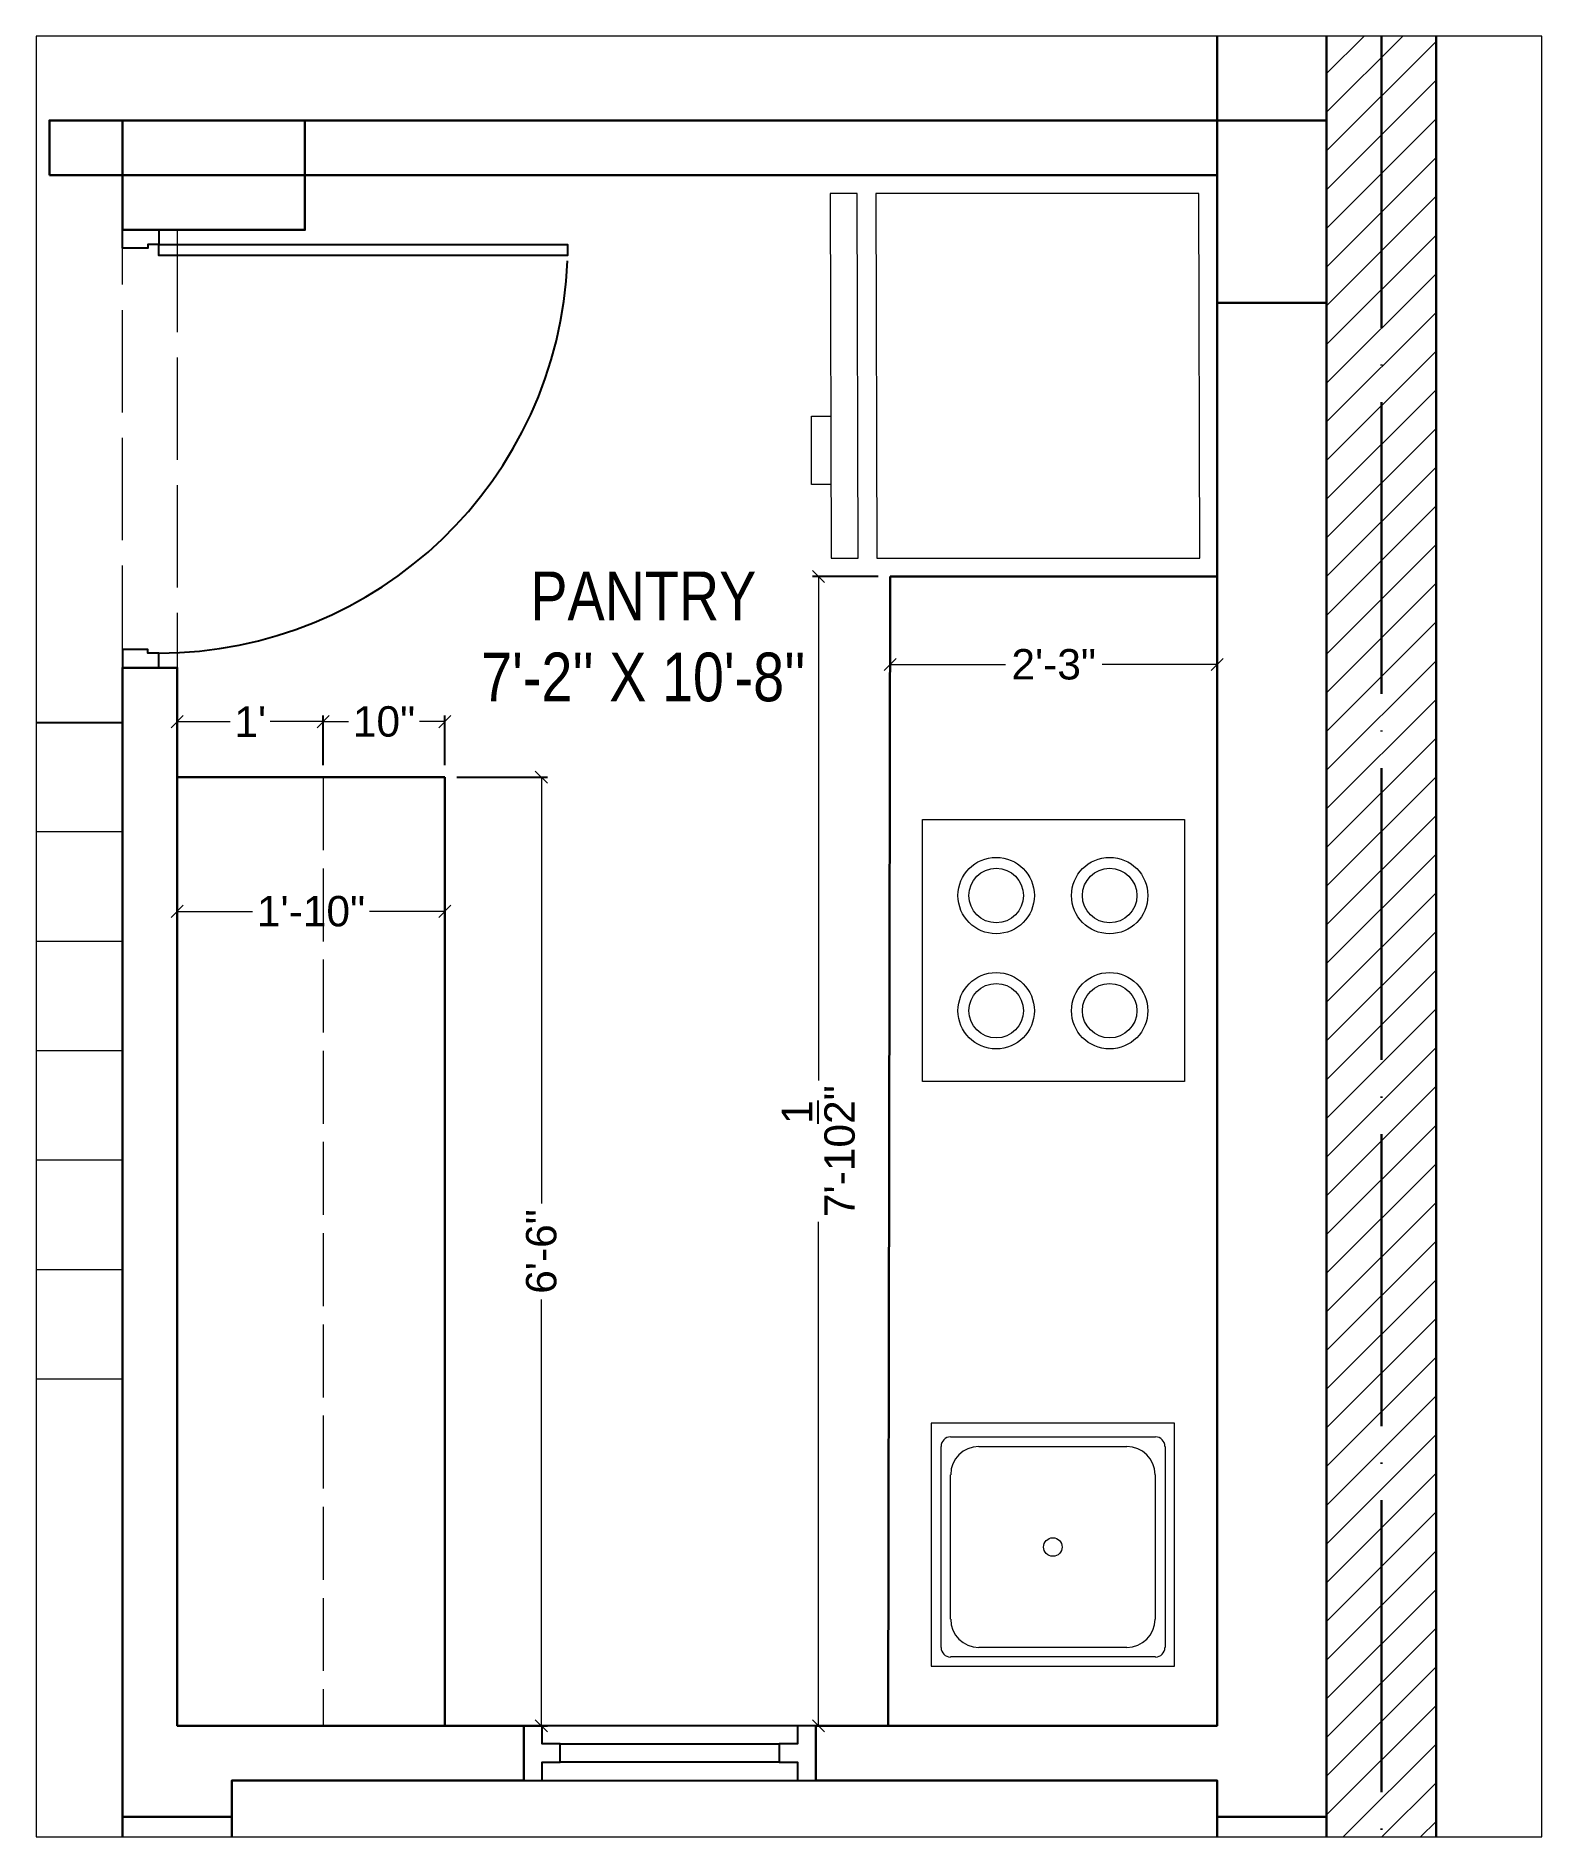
# Model space of a CAD drawing. Header units: millimetres. Extents: x 56222 to 3066687, y -650199 to -121287.
# Drawn here: x 138280.8 to 138404.6, y -176512.8 to -176364.7 of the extents above; entities that cross this region are included whole.
import ezdxf

# ---------------------------------------------------------------- set-up
doc = ezdxf.new("R2010")
doc.units = ezdxf.units.MM
doc.header["$MEASUREMENT"] = 0
doc.header["$PDMODE"] = 35
doc.linetypes.add('ACAD_ISO02W100', pattern=[15, 12, -3])
doc.linetypes.add('ACAD_ISO04W100', pattern=[30, 24, -3, 0, -3])
doc.layers.get('Defpoints').update_dxf_attribs({"color": 220})
for name, color, linetype in [('AR DOOR', 40, 'Continuous'), ('AR ELE-5', 134, 'Continuous'), ('str coll', 6, 'Continuous')]:
    doc.layers.add(name, color=color, linetype=linetype)
for name, color, linetype, lineweight in [('COLUMN', 1, 'Continuous', 30), ('dim05', 1, 'Continuous', 13), ('FIRST FLOOR', 7, 'Continuous', 9), ('FIRST FLOOR ( TEXT )', 7, 'Continuous', 9), ('FIRST FLOOR_( PLine )_', 251, 'Continuous', 30), ('FIRST FLOOR_( STAIR )', 251, 'Continuous', 9), ('FURNITURE', 32, 'Continuous', 9), ('GROUND FLOOR', 7, 'Continuous', 9), ('GROUND FLOOR  ( HATCH )', 251, 'Continuous', 9), ('Labelling', 1, 'Continuous', 25), ('wall', 7, 'Continuous', 30), ('X_PLOT', 1, 'Continuous', 9)]:
    doc.layers.add(name, color=color, linetype=linetype, lineweight=lineweight)
doc.layers.add('XX~SLAB ( PLINE )', color=251, linetype='Continuous', plot=False)
doc.styles.add('Arial', font='arial.ttf')
doc.styles.add('KATHA', font='swissc.ttf')
doc.styles.get("Standard").update_dxf_attribs({"font": 'arial.ttf', "height": 6})
doc.dimstyles.new('ISO-25', dxfattribs={"dimtxt": 2.5, "dimasz": 1, "dimexe": 0.5, "dimexo": 1, "dimtad": 0, "dimdec": 1, "dimlunit": 4, "dimtxsty": 'Standard', "dimblk": 'OBLIQUE', "dimcen": 2.5, "dimclrd": 1, "dimclre": 1, "dimclrt": 5, "dimadec": 0, "dimazin": 0, "dimtfac": 1, "dimtdec": 1, "dimtmove": 0, "dimatfit": 3, "dimfxl": 1, "dimlwd": -1, "dimarcsym": 0})

msp = doc.modelspace()

# ---------------------------------------------------------------- texts
at = {"layer": 'FIRST FLOOR ( TEXT )', "insert": (138330.691, -176414.06), "char_height": 4, "attachment_point": 5, "style": 'KATHA'}
msp.add_mtext("PANTRY\\P7'-2'' X 10'-8''", dxfattribs=at)

# ---------------------------------------------------------------- blocks, each defined once
blk = doc.blocks.new('*U256')
for points in [[(-1160, 0), (-1120, 0), (-1120, 30), (-1110, 30), (-1110, 100), (-1160, 100)], [(40, 0), (0, 0), (0, 30), (-10, 30), (-10, 100), (40, 100)], [(0, 0), (0, -1120), (-30, -1120), (-30, 0)]]:
    blk.add_lwpolyline(points, close=True)
at = {"layer": 'AR ELE-5', "linetype": 'ByBlock', "ltscale": 15}
blk.add_arc((1.6, 0.7), 1121.6, 180.0347, 267.627, dxfattribs=at)
blk = doc.blocks.new("SINK 20'' X 20''")
at = {"layer": 'FURNITURE'}
for p, q in [((3351629.75, -518282.23), (3351646.6, -518282.23)), ((3351628.98, -518299.55), (3351628.98, -518283)), ((3351632.08, -518283), (3351644.24, -518283)), ((3351647.38, -518283), (3351647.38, -518299.55)), ((3351629.75, -518297.22), (3351629.75, -518285.33)), ((3351646.57, -518285.33), (3351646.57, -518297.22)), ((3351644.24, -518299.55), (3351632.08, -518299.55)), ((3351646.6, -518300.32), (3351629.75, -518300.32))]:
    blk.add_line(p, q, dxfattribs=at)
blk.add_lwpolyline([(3351648.16, -518281.09), (3351628.16, -518281.09), (3351628.16, -518301.09), (3351648.16, -518301.09)], close=True, dxfattribs=at)
blk.add_circle((3351638.16, -518291.28), 0.762, dxfattribs=at)
for centre, radius, start, end in [((3351629.75, -518283), 0.775, 90, 180), ((3351646.6, -518283), 0.775, 0, 90), ((3351632.08, -518285.33), 2.32, 90, 180), ((3351644.24, -518285.33), 2.32, 0, 90), ((3351632.08, -518297.22), 2.32, 180, 270), ((3351644.24, -518297.22), 2.32, 270, 0), ((3351629.75, -518299.55), 0.775, 180, 270), ((3351646.6, -518299.55), 0.775, 270, 0)]:
    blk.add_arc(centre, radius, start, end, dxfattribs=at)
blk = doc.blocks.new('sf sfs')
at = {"layer": 'FURNITURE'}
blk.add_line((3348685.97, -514612.12), (3348664.42, -514612.12), dxfattribs=at)
blk.add_lwpolyline([(3348664.42, -514612.12), (3348664.42, -514590.57), (3348685.97, -514590.57), (3348685.97, -514612.12)], dxfattribs=at)
for centre, radius in [((3348670.49, -514596.83), 3.14), ((3348670.49, -514596.83), 2.24), ((3348679.82, -514596.83), 3.14), ((3348679.82, -514596.83), 2.24), ((3348670.49, -514606.3), 3.14), ((3348679.82, -514606.3), 3.14), ((3348670.49, -514606.3), 2.24), ((3348679.82, -514606.3), 2.24)]:
    blk.add_circle(centre, radius, dxfattribs=at)
blk = doc.blocks.new('_Oblique')
at = {"layer": 'wall', "color": 0, "lineweight": -2}
blk.add_line((-0.5, -0.5), (0.5, 0.5), dxfattribs=at)
blk = doc.blocks.new('*D674')
at = {"layer": 'Defpoints', "color": 0, "lineweight": 0, "transparency": 16777216}
for p in [(138350.99, -176409.11), (138345.09, -176503.61), (138350.99, -176503.61)]:
    blk.add_point(p, dxfattribs=at)
at = {"layer": 'dim05', "color": 1, "linetype": 'Continuous', "lineweight": -2, "transparency": 16777216}
for p, q in [((138349.99, -176409.11), (138344.59, -176409.11)), ((138349.99, -176503.61), (138344.59, -176503.61))]:
    blk.add_line(p, q, dxfattribs=at)
at = {"layer": 'dim05', "color": 1, "linetype": 'Continuous', "transparency": 16777216}
for p, q in [((138345.09, -176409.11), (138345.09, -176450.54)), ((138345.09, -176503.61), (138345.09, -176462.18))]:
    blk.add_line(p, q, dxfattribs=at)
at = {"layer": 'dim05', "color": 1, "transparency": 16777216}
for p, rotation in [((138345.09, -176409.11), 90), ((138345.09, -176503.61), 270)]:
    blk.add_blockref('_Oblique', p, dxfattribs=dict(at, rotation=rotation))
at = {"layer": 'dim05', "color": 5, "lineweight": 25, "transparency": 16777216, "insert": (138345.09, -176456.36), "char_height": 2.5, "attachment_point": 5, "rotation": 90, "style": 'Arial'}
blk.add_mtext('7\'-10{\\H1x;\\S1/2;}"', dxfattribs=at)
blk = doc.blocks.new('*D675')
at = {"layer": 'Defpoints', "color": 0, "lineweight": 0, "transparency": 16777216}
for p in [(138314.37, -176425.61), (138322.31, -176425.61), (138314.37, -176503.61)]:
    blk.add_point(p, dxfattribs=at)
at = {"layer": 'dim05', "color": 1, "linetype": 'Continuous', "lineweight": -2, "transparency": 16777216}
for p, q in [((138315.37, -176425.61), (138322.81, -176425.61)), ((138315.37, -176503.61), (138322.81, -176503.61))]:
    blk.add_line(p, q, dxfattribs=at)
at = {"layer": 'dim05', "color": 1, "linetype": 'Continuous', "transparency": 16777216}
for p, q in [((138322.31, -176425.61), (138322.31, -176460.65)), ((138322.31, -176503.61), (138322.31, -176468.56))]:
    blk.add_line(p, q, dxfattribs=at)
at = {"layer": 'dim05', "color": 1, "transparency": 16777216}
for p, rotation in [((138322.31, -176425.61), 90), ((138322.31, -176503.61), 270)]:
    blk.add_blockref('_Oblique', p, dxfattribs=dict(at, rotation=rotation))
at = {"layer": 'dim05', "color": 5, "lineweight": 25, "transparency": 16777216, "insert": (138322.31, -176464.61), "char_height": 2.5, "attachment_point": 5, "rotation": 90, "style": 'Arial'}
blk.add_mtext('6\'-6"', dxfattribs=at)
blk = doc.blocks.new('*D676')
at = {"layer": 'Defpoints', "color": 0, "lineweight": 0, "transparency": 16777216}
for p in [(138304.37, -176421.04), (138292.37, -176425.61), (138304.37, -176425.61)]:
    blk.add_point(p, dxfattribs=at)
at = {"layer": 'dim05', "color": 1, "linetype": 'Continuous', "lineweight": -2, "transparency": 16777216}
for p, q in [((138292.37, -176424.61), (138292.37, -176420.54)), ((138304.37, -176424.61), (138304.37, -176420.54))]:
    blk.add_line(p, q, dxfattribs=at)
at = {"layer": 'dim05', "color": 1, "linetype": 'Continuous', "transparency": 16777216}
for p, q in [((138292.37, -176421.04), (138296.71, -176421.04)), ((138304.37, -176421.04), (138300.02, -176421.04))]:
    blk.add_line(p, q, dxfattribs=at)
at = {"layer": 'dim05', "color": 1, "transparency": 16777216, "rotation": 180}
blk.add_blockref('_Oblique', (138292.37, -176421.04), dxfattribs=at)
at = {"layer": 'dim05', "color": 1, "transparency": 16777216}
blk.add_blockref('_Oblique', (138304.37, -176421.04), dxfattribs=at)
at = {"layer": 'dim05', "color": 5, "lineweight": 25, "transparency": 16777216, "insert": (138298.37, -176421.04), "char_height": 2.5, "attachment_point": 5, "style": 'Arial'}
blk.add_mtext("1'", dxfattribs=at)
blk = doc.blocks.new('*D677')
at = {"layer": 'Defpoints', "color": 0, "lineweight": 0, "transparency": 16777216}
for p in [(138314.37, -176421.04), (138304.37, -176425.61), (138314.37, -176425.61)]:
    blk.add_point(p, dxfattribs=at)
at = {"layer": 'dim05', "color": 1, "linetype": 'Continuous', "lineweight": -2, "transparency": 16777216}
for p, q in [((138304.37, -176424.61), (138304.37, -176420.54)), ((138314.37, -176424.61), (138314.37, -176420.54))]:
    blk.add_line(p, q, dxfattribs=at)
at = {"layer": 'dim05', "color": 1, "linetype": 'Continuous', "transparency": 16777216}
for p, q in [((138304.37, -176421.04), (138306.45, -176421.04)), ((138314.37, -176421.04), (138312.28, -176421.04))]:
    blk.add_line(p, q, dxfattribs=at)
at = {"layer": 'dim05', "color": 1, "transparency": 16777216, "rotation": 180}
blk.add_blockref('_Oblique', (138304.37, -176421.04), dxfattribs=at)
at = {"layer": 'dim05', "color": 1, "transparency": 16777216}
blk.add_blockref('_Oblique', (138314.37, -176421.04), dxfattribs=at)
at = {"layer": 'dim05', "color": 5, "lineweight": 25, "transparency": 16777216, "insert": (138309.37, -176421.04), "char_height": 2.5, "attachment_point": 5, "style": 'Arial'}
blk.add_mtext('10"', dxfattribs=at)
blk = doc.blocks.new('*D678')
at = {"layer": 'Defpoints', "color": 0, "lineweight": 0, "transparency": 16777216}
for p in [(138292.37, -176436.64), (138314.37, -176436.64), (138314.37, -176436.64)]:
    blk.add_point(p, dxfattribs=at)
at = {"layer": 'dim05', "color": 1, "linetype": 'Continuous', "transparency": 16777216}
for p, q in [((138292.37, -176436.64), (138298.57, -176436.64)), ((138314.37, -176436.64), (138308.17, -176436.64))]:
    blk.add_line(p, q, dxfattribs=at)
at = {"layer": 'dim05', "color": 1, "linetype": 'Continuous', "lineweight": -2, "transparency": 16777216}
for p, q in [((138314.37, -176435.64), (138314.37, -176436.14)), ((138292.37, -176437.64), (138292.37, -176437.14))]:
    blk.add_line(p, q, dxfattribs=at)
at = {"layer": 'dim05', "color": 1, "transparency": 16777216, "rotation": 180}
blk.add_blockref('_Oblique', (138292.37, -176436.64), dxfattribs=at)
at = {"layer": 'dim05', "color": 1, "transparency": 16777216}
blk.add_blockref('_Oblique', (138314.37, -176436.64), dxfattribs=at)
at = {"layer": 'dim05', "color": 5, "lineweight": 25, "transparency": 16777216, "insert": (138303.37, -176436.64), "char_height": 2.5, "attachment_point": 5, "style": 'Arial'}
blk.add_mtext('1\'-10"', dxfattribs=at)
blk = doc.blocks.new('*D679')
at = {"layer": 'Defpoints', "color": 0, "lineweight": 0, "transparency": 16777216}
for p in [(138350.99, -176412.73), (138377.87, -176412.73), (138377.87, -176416.34)]:
    blk.add_point(p, dxfattribs=at)
at = {"layer": 'dim05', "color": 1, "linetype": 'Continuous', "lineweight": -2, "transparency": 16777216}
for p, q in [((138350.99, -176413.73), (138350.99, -176416.84)), ((138377.87, -176413.73), (138377.87, -176416.84))]:
    blk.add_line(p, q, dxfattribs=at)
at = {"layer": 'dim05', "color": 1, "linetype": 'Continuous', "transparency": 16777216}
for p, q in [((138350.99, -176416.34), (138360.46, -176416.34)), ((138377.87, -176416.34), (138368.4, -176416.34))]:
    blk.add_line(p, q, dxfattribs=at)
at = {"layer": 'dim05', "color": 1, "transparency": 16777216, "rotation": 180}
blk.add_blockref('_Oblique', (138350.99, -176416.34), dxfattribs=at)
at = {"layer": 'dim05', "color": 1, "transparency": 16777216}
blk.add_blockref('_Oblique', (138377.87, -176416.34), dxfattribs=at)
at = {"layer": 'dim05', "color": 5, "lineweight": 25, "transparency": 16777216, "insert": (138364.43, -176416.34), "char_height": 2.5, "attachment_point": 5, "style": 'Arial'}
blk.add_mtext('2\'-3"', dxfattribs=at)

# ---------------------------------------------------------------- dimensions: what is measured, and where the dimension line sits
at = {"layer": 'dim05', "color": 27, "lineweight": 25, "true_color": 0x7d5120}
for base, p1, p2, picture, middle in [((138345.0936, -176503.6056), (138350.9944, -176409.1056), (138350.9944, -176503.6056), '*D674', (138345.0936, -176456.3556)), ((138322.3112, -176425.6056), (138314.3665, -176503.6056), (138314.3665, -176425.6056), '*D675', (138322.3112, -176464.6056))]:
    dim = msp.add_linear_dim(base=base, p1=p1, p2=p2, angle=90, dimstyle='ISO-25', override={"dimtxsty": 'Arial'}, dxfattribs=at)
    dim.commit()
    dim.dimension.update_dxf_attribs({"geometry": picture, "text_midpoint": middle})
for base, p1, p2, picture, middle in [((138377.8665, -176416.3378), (138350.9881, -176412.7317), (138377.8665, -176412.7317), '*D679', (138364.4273, -176416.3378)), ((138304.3665, -176421.0432), (138292.3665, -176425.6056), (138304.3665, -176425.6056), '*D676', (138298.3665, -176421.0432)), ((138314.3665, -176421.0432), (138304.3665, -176425.6056), (138314.3665, -176425.6056), '*D677', (138309.3665, -176421.0432)), ((138314.3665, -176436.6377), (138292.3665, -176436.6377), (138314.3665, -176436.6377), '*D678', (138303.3665, -176436.6377))]:
    dim = msp.add_linear_dim(base=base, p1=p1, p2=p2, dimstyle='ISO-25', override={"dimtxsty": 'Arial'}, dxfattribs=at)
    dim.commit()
    dim.dimension.update_dxf_attribs({"geometry": picture, "text_midpoint": middle})

# ---------------------------------------------------------------- hatches: boundary and pattern name
at = {"layer": 'GROUND FLOOR  ( HATCH )'}
h = msp.add_hatch(dxfattribs=at)
h.set_pattern_fill('ANSI31', color=6, scale=18, style=0)
h.set_pattern_definition([(45, (21855.1806, -13912.9312), (-1.590990258, 1.590990258), [])])
h.paths.add_polyline_path([(138386.8665, -176512.7546), (138395.8665, -176512.7546), (138395.8665, -176364.6612), (138386.8665, -176364.6612)])

# ---------------------------------------------------------------- linework, layer by layer
at = {"layer": 'COLUMN'}
for points in [[(138302.8665, -176371.6056), (138302.8665, -176380.6056), (138287.8665, -176380.6056), (138287.8665, -176371.6056)], [(138377.8665, -176371.6056), (138386.8665, -176371.6056), (138386.8665, -176386.6056), (138377.8665, -176386.6056)]]:
    msp.add_lwpolyline(points, close=True, dxfattribs=at)
for points in [[(138287.8665, -176512.7546), (138287.8665, -176511.1056), (138296.8665, -176511.1056), (138296.8665, -176512.7546)], [(138377.8665, -176512.7546), (138377.8665, -176511.1056), (138386.8665, -176511.1056), (138386.8665, -176512.7546)]]:
    msp.add_lwpolyline(points, dxfattribs=at)
at = {"layer": 'FIRST FLOOR'}
for p, q in [((138377.8665, -176364.6612), (138377.8665, -176371.6056)), ((138386.8665, -176364.6612), (138386.8665, -176512.7546)), ((138287.8665, -176371.6056), (138287.8665, -176376.1056)), ((138287.8665, -176371.6056), (138377.8665, -176371.6056)), ((138287.8665, -176376.1056), (138377.8665, -176376.1056)), ((138377.8665, -176376.1056), (138377.8665, -176503.6056)), ((138287.8665, -176416.6056), (138292.3665, -176416.6056)), ((138287.8665, -176418.1056), (138287.8665, -176512.7546)), ((138292.3665, -176418.1056), (138292.3665, -176503.6056)), ((138292.3665, -176503.6056), (138377.8665, -176503.6056)), ((138320.8615, -176508.1056), (138320.8615, -176503.6056)), ((138320.8615, -176508.1056), (138320.8615, -176503.6056)), ((138344.8615, -176503.6056), (138344.8615, -176508.1056)), ((138320.8615, -176508.1056), (138377.8665, -176508.1056)), ((138377.8665, -176508.1056), (138377.8665, -176512.7546))]:
    msp.add_line(p, q, dxfattribs=at)
at = {"layer": 'FIRST FLOOR', "linetype": 'ACAD_ISO02W100', "ltscale": 0.7}
msp.add_lwpolyline([(138292.3665, -176416.6056), (138287.8665, -176416.6056), (138287.8665, -176380.6056), (138292.3665, -176380.6056)], close=True, dxfattribs=at)
at = {"layer": 'FIRST FLOOR_( PLine )_'}
for points in [[(138377.8665, -176364.6612), (138377.8665, -176371.6056), (138287.8665, -176371.6056), (138287.8665, -176376.1056), (138377.8665, -176376.1056), (138377.8665, -176503.6056), (138344.8615, -176503.6056), (138344.8615, -176508.1056), (138377.8665, -176508.1056), (138377.8665, -176512.7546)], [(138386.8665, -176512.7546), (138386.8665, -176364.6612)], [(138296.8665, -176512.7546), (138296.8665, -176508.1056), (138320.8615, -176508.1056), (138320.8615, -176503.6056), (138292.3665, -176503.6056), (138292.3665, -176416.6056), (138287.8665, -176416.6056), (138287.8665, -176512.7546)]]:
    msp.add_lwpolyline(points, dxfattribs=at)
msp.add_lwpolyline([(138281.8665, -176376.1056), (138287.8665, -176376.1056), (138287.8665, -176371.6056), (138281.8665, -176371.6056)], close=True, dxfattribs=at)
at = {"layer": 'FIRST FLOOR_( STAIR )'}
for p, q in [((138287.8665, -176421.1056), (138280.7614, -176421.1056)), ((138287.8665, -176430.1056), (138280.7614, -176430.1056)), ((138287.8665, -176439.1056), (138280.7614, -176439.1056)), ((138287.8665, -176448.1056), (138280.7614, -176448.1056)), ((138287.8665, -176457.1056), (138280.7614, -176457.1056)), ((138287.8665, -176466.1056), (138280.7614, -176466.1056)), ((138287.8665, -176475.1056), (138280.7614, -176475.1056))]:
    msp.add_line(p, q, dxfattribs=at)
at = {"layer": 'FURNITURE', "lineweight": 30}
for p, q in [((138350.8322, -176503.6056), (138350.9944, -176409.1056)), ((138350.9943, -176409.1056), (138377.8676, -176409.1056)), ((138292.3665, -176425.6056), (138314.3665, -176425.6056)), ((138314.3665, -176425.6056), (138314.3665, -176503.6056))]:
    msp.add_line(p, q, dxfattribs=at)
at = {"layer": 'FURNITURE', "linetype": 'ACAD_ISO02W100', "ltscale": 0.5}
msp.add_line((138304.3665, -176425.6056), (138304.3665, -176503.6056), dxfattribs=at)
at = {"layer": 'FURNITURE'}
for points in [[(138346.1327, -176407.6043), (138348.3458, -176407.6043), (138348.26, -176377.6056), (138346.0468, -176377.6056)], [(138349.895, -176407.6043), (138376.4524, -176407.6043), (138376.3665, -176377.6056), (138349.8091, -176377.6056)]]:
    msp.add_lwpolyline(points, close=True, dxfattribs=at)
at = {"layer": 'FURNITURE', "flags": 128}
msp.add_lwpolyline([(138346.0898, -176401.5534), (138344.512, -176401.5534), (138344.512, -176395.9262), (138346.0898, -176395.9262)], dxfattribs=at)
at = {"layer": 'GROUND FLOOR'}
for p, q in [((138386.8665, -176364.6612), (138386.8665, -176512.7546)), ((138395.8665, -176364.6612), (138395.8665, -176512.7546))]:
    msp.add_line(p, q, dxfattribs=at)
at = {"layer": 'GROUND FLOOR', "color": 1, "linetype": 'ACAD_ISO04W100'}
msp.add_line((138391.3665, -176364.6612), (138391.3665, -176512.7546), dxfattribs=at)
at = {"layer": 'GROUND FLOOR', "color": 6, "lineweight": 30}
for points in [[(138386.8665, -176364.6612), (138386.8665, -176512.7546)], [(138395.8665, -176512.7546), (138395.8665, -176364.6612)]]:
    msp.add_lwpolyline(points, dxfattribs=at)
at = {"layer": 'Labelling', "lineweight": 0, "ltscale": 10}
msp.add_lwpolyline([(138404.5715, -176364.6612), (138280.7614, -176364.6612), (138280.7614, -176512.7546), (138404.5715, -176512.7546)], close=True, dxfattribs=at)
at = {"layer": 'X_PLOT', "linetype": 'ACAD_ISO04W100', "lineweight": 30}
msp.add_line((138391.3665, -176364.6612), (138391.3665, -176512.7546), dxfattribs=at)
at = {"layer": 'XX~SLAB ( PLINE )'}
for points in [[(138386.8665, -176364.6612), (138386.8665, -176512.7546)], [(138280.7614, -176421.1056), (138287.8665, -176421.1056), (138287.8665, -176512.7546)]]:
    msp.add_lwpolyline(points, dxfattribs=at)
msp.add_lwpolyline([(138344.8615, -176503.6056), (138343.3615, -176503.6056), (138343.3615, -176505.1056), (138341.8615, -176505.1056), (138341.8615, -176506.6056), (138323.8615, -176506.6056), (138323.8615, -176505.1056), (138322.3615, -176505.1056), (138322.3615, -176503.6056), (138320.8615, -176503.6056), (138320.8615, -176508.1056), (138322.3615, -176508.1056), (138322.3615, -176506.6056), (138323.8615, -176506.6056), (138323.8615, -176505.1056), (138341.8615, -176505.1056), (138341.8615, -176506.6056), (138343.3615, -176506.6056), (138343.3615, -176508.1056), (138344.8615, -176508.1056), (138344.8615, -176503.6056), (138320.8615, -176503.6056), (138320.8615, -176508.1056), (138344.8615, -176508.1056)], close=True, dxfattribs=at)

# ---------------------------------------------------------------- block references
at = {"lineweight": 35}
msp.add_blockref('sf sfs', (-3210310.7904, 338161.488), dxfattribs=at)
at = {"layer": 'AR DOOR', "linetype": 'ByBlock', "lineweight": -2, "extrusion": (0, 0, -1), "xscale": -0.02999999999996949, "yscale": 0.02999999999996949, "zscale": -0.02999999999996949, "rotation": 270}
msp.add_blockref('*U256', (-138290.8665, -176381.8056), dxfattribs=at)
at = {"layer": 'str coll', "lineweight": 5}
msp.add_blockref("SINK 20'' X 20''", (-3213273.801, 341802.3683), dxfattribs=at)

msp.set_redraw_order([(e.dxf.handle, doc.entitydb.next_handle()) for e in msp.query("TEXT MTEXT ATTDEF DIMENSION ARC_DIMENSION")])  # texts and dimensions are drawn at this point

doc.saveas('drawing.dxf')
